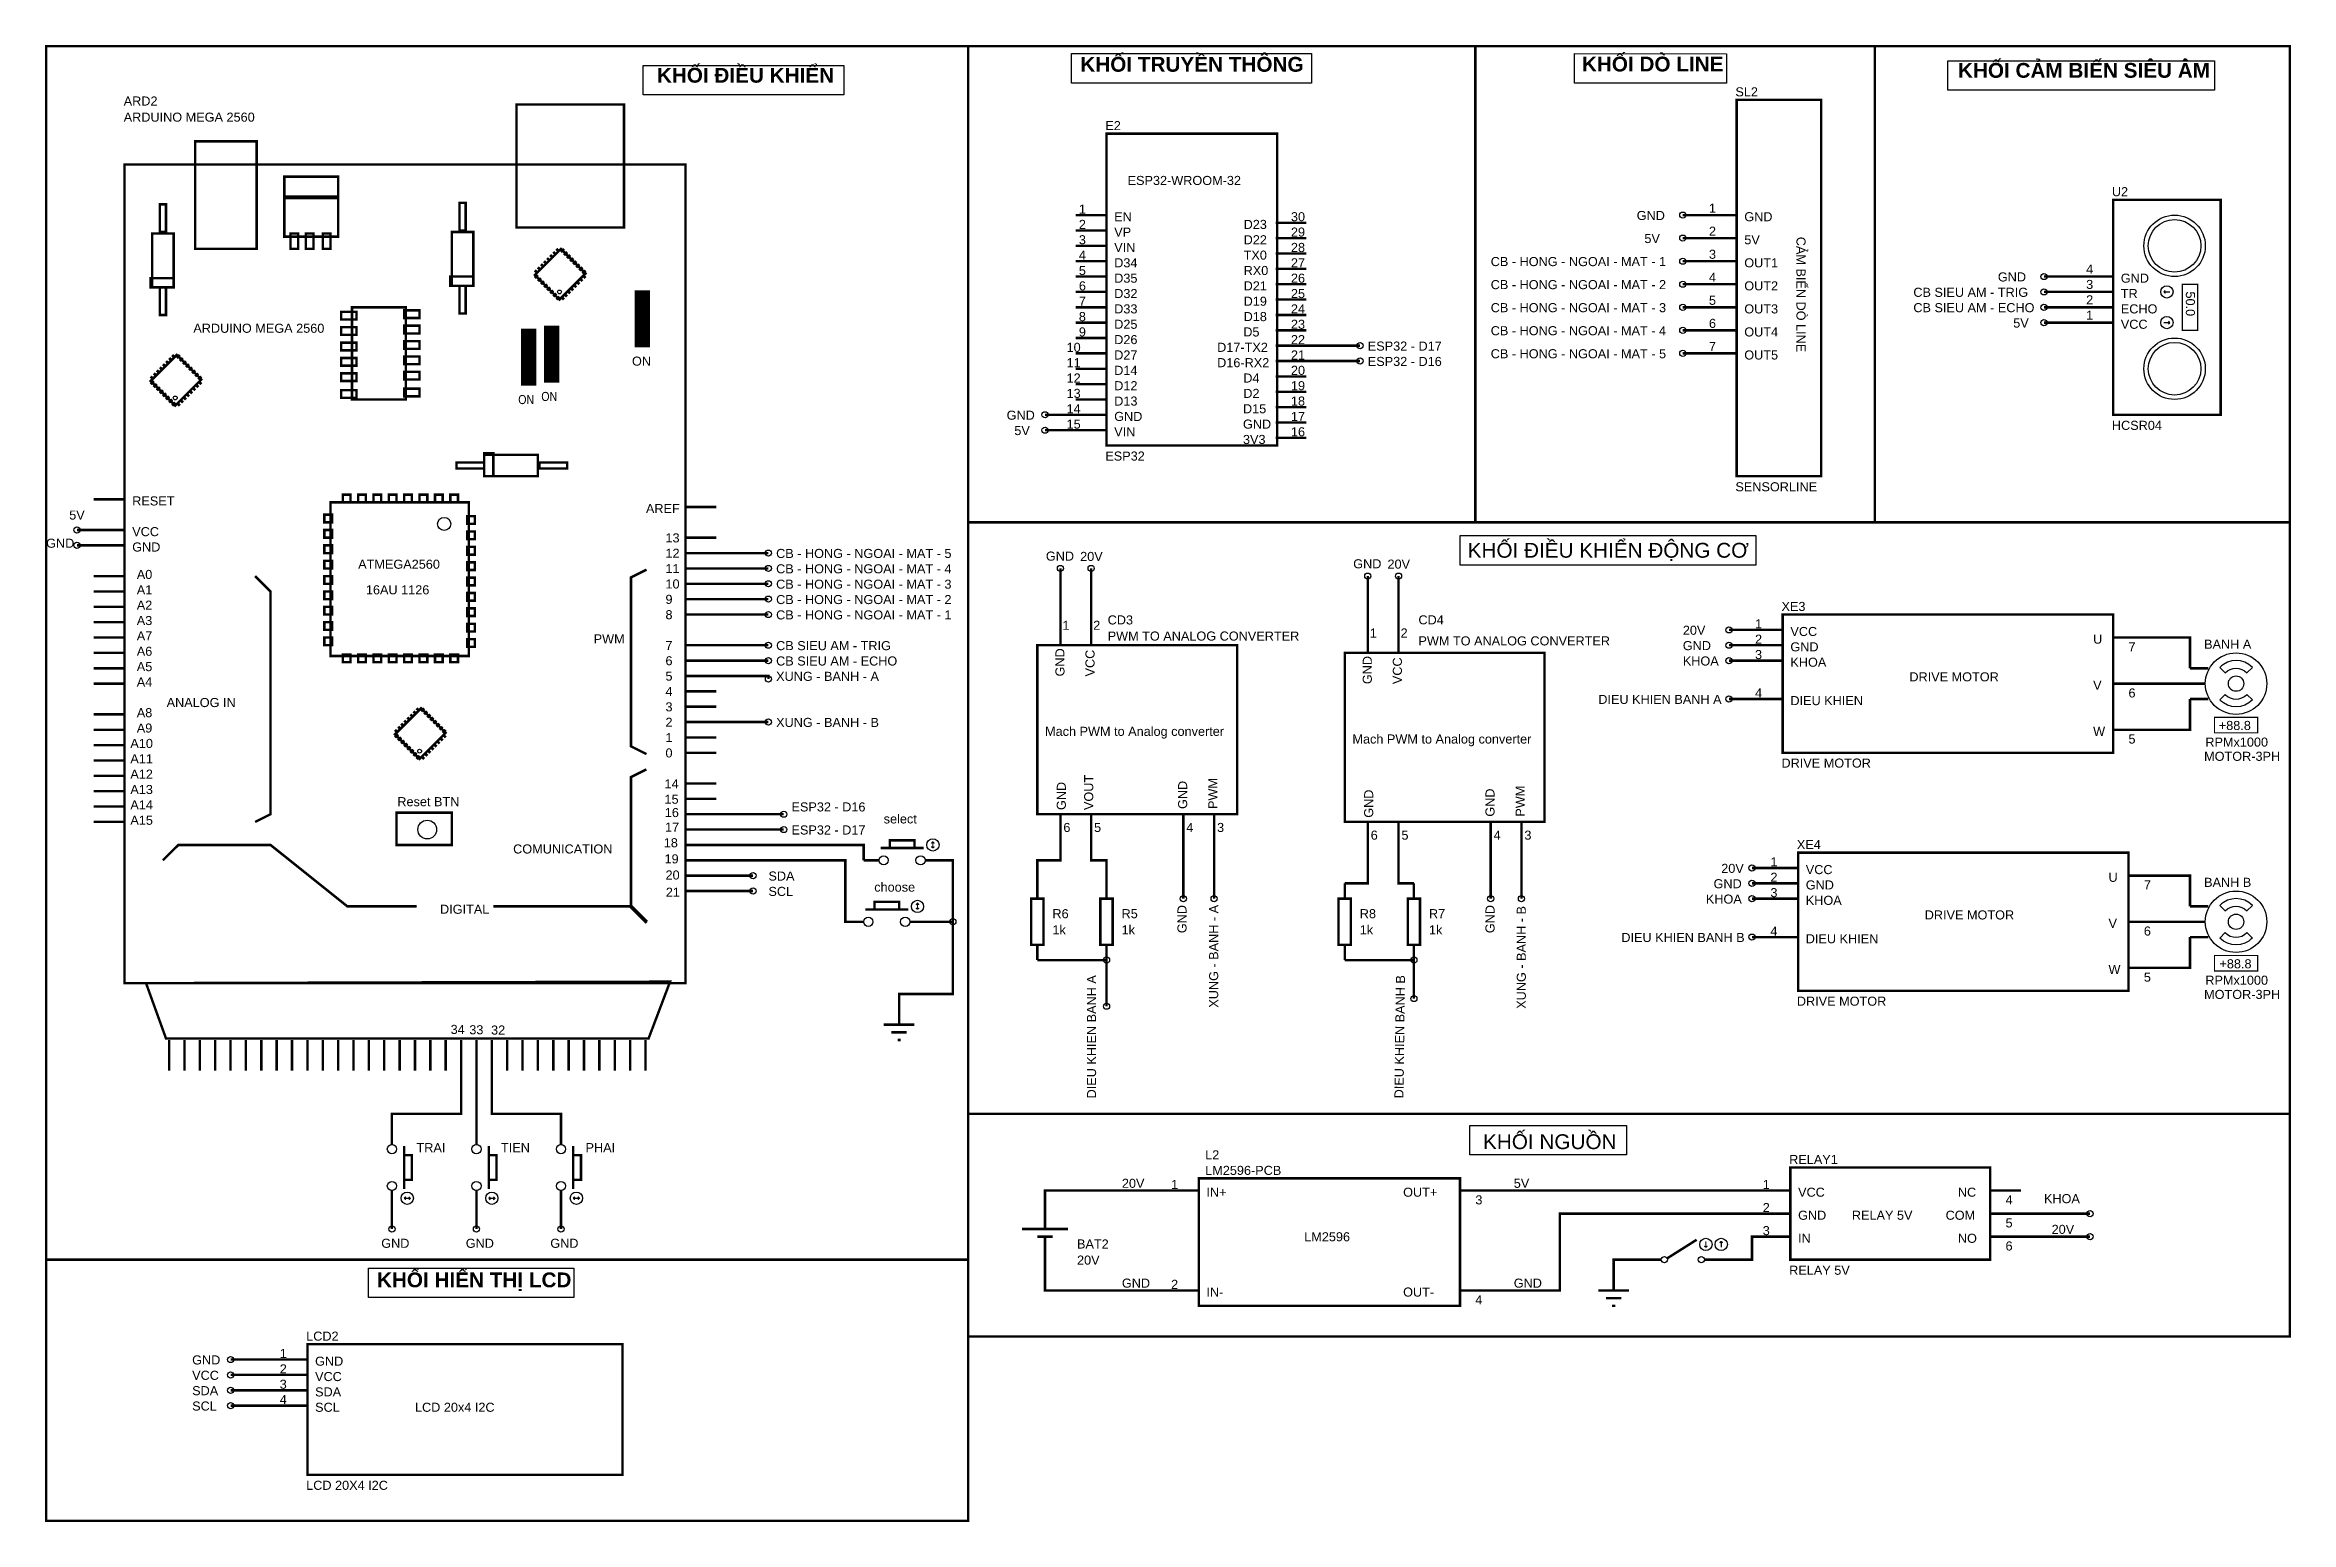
# Model space of a CAD drawing. Header units: millimetres. Extents: x 15 to 906, y 1 to 453.
# Drawn here: x 14.8 to 386.1, y 9.6 to 253.8 of the extents above; entities that cross this region are included whole.
import ezdxf

# ---------------------------------------------------------------- set-up
doc = ezdxf.new("R2010")
doc.units = ezdxf.units.MM
doc.header["$MEASUREMENT"] = 0
doc.styles.get("Standard").update_dxf_attribs({"font": 'arial.ttf'})

msp = doc.modelspace()

# ---------------------------------------------------------------- texts
for s, height, p in [('ARD2', 1.5, (27.84243, 243.77581)), ('SL2', 1.5, (294.22535, 245.2955)), ('ARDUINO MEGA 2560', 1.5, (27.84243, 241.10881)), ('E2', 1.5, (190.08532, 239.7075)), ('ESP32-WROOM-32', 1.5, (193.77117, 230.64206)), ('U2', 1.5, (356.45537, 228.7855)), ('1', 1.5, (185.71655, 225.9153)), ('1', 1.5, (289.85657, 226.06143)), ('2', 1.5, (185.71655, 223.3753)), ('VP', 1.5, (191.55855, 222.1053)), ('EN', 1.5, (191.55855, 224.6453)), ('D23', 1.5, (212.94763, 223.3753)), ('30', 1.5, (220.76855, 224.6453)), ('29', 1.5, (220.76855, 222.1053)), ('GND', 1.5, (277.91855, 224.8485)), ('2', 1.5, (289.85657, 222.25143)), ('GND', 1.5, (295.69855, 224.6453)), ('4', 1.5, (185.71655, 218.2953)), ('3', 1.5, (185.71655, 220.8353)), ('VIN', 1.5, (191.55855, 219.5653)), ('TX0', 1.5, (212.94763, 218.2953)), ('D22', 1.5, (212.94763, 220.8353)), ('28', 1.5, (220.76855, 219.5653)), ('5V', 1.5, (279.18857, 221.0385)), ('3', 1.5, (289.85657, 218.44143)), ('5V', 1.5, (295.69855, 220.8353)), ('5', 1.5, (185.71655, 215.7553)), ('D34', 1.5, (191.55855, 217.0253)), ('D35', 1.5, (191.55855, 214.4853)), ('RX0', 1.5, (212.94763, 215.7553)), ('27', 1.5, (220.76855, 217.0253)), ('26', 1.5, (220.76855, 214.4853)), ('CB - HONG - NGOAI - MAT - 1', 1.5, (253.78857, 217.2285)), ('4', 1.5, (289.85657, 214.63143)), ('OUT1', 1.5, (295.69855, 217.0253)), ('GND', 1.5, (337.60855, 214.6885)), ('4', 1.5, (352.20248, 215.9867)), ('GND', 1.5, (357.92852, 214.4853)), ('6', 1.5, (185.71655, 213.2153)), ('7', 1.5, (185.71655, 210.6753)), ('D32', 1.5, (191.55855, 211.9453)), ('D21', 1.5, (212.94763, 213.2153)), ('D19', 1.5, (212.94763, 210.6753)), ('25', 1.5, (220.76855, 211.9453)), ('CB - HONG - NGOAI - MAT - 2', 1.5, (253.78857, 213.4185)), ('5', 1.5, (289.85657, 210.82143)), ('OUT2', 1.5, (295.69855, 213.2153)), ('CB SIEU AM - TRIG', 1.5, (323.63857, 212.1485)), ('3', 1.5, (352.20248, 213.4467)), ('2', 1.5, (352.20248, 210.9067)), ('TR', 1.5, (357.92852, 211.9453)), ('8', 1.5, (185.71655, 208.1353)), ('D33', 1.5, (191.55855, 209.4053)), ('D25', 1.5, (191.55855, 206.8653)), ('D18', 1.5, (212.94763, 208.1353)), ('24', 1.5, (220.76855, 209.4053)), ('23', 1.5, (220.76855, 206.8653)), ('CB - HONG - NGOAI - MAT - 3', 1.5, (253.78857, 209.6085)), ('6', 1.5, (289.85657, 207.01143)), ('OUT3', 1.5, (295.69855, 209.4053)), ('CB SIEU AM - ECHO', 1.5, (323.63857, 209.6085)), ('5V', 1.5, (340.14855, 207.0685)), ('1', 1.5, (352.20248, 208.3667)), ('VCC', 1.5, (357.92852, 206.8653)), ('ECHO', 1.5, (357.92852, 209.4053)), ('ARDUINO MEGA 2560', 1.5, (39.35147, 206.20516)), ('10', 1.5, (183.68457, 203.0553)), ('9', 1.5, (185.71655, 205.5953)), ('D26', 1.5, (191.55855, 204.3253)), ('D17-TX2', 1.5, (208.57107, 203.0553)), ('D5', 1.5, (212.89455, 205.5953)), ('22', 1.5, (220.76855, 204.3253)), ('ESP32 - D17', 1.5, (233.46855, 203.2585)), ('CB - HONG - NGOAI - MAT - 4', 1.5, (253.78857, 205.7985)), ('7', 1.5, (289.85657, 203.20143)), ('OUT4', 1.5, (295.69855, 205.5953)), ('ON', 1.5, (111.85335, 200.7693)), ('11', 1.5, (183.68457, 200.5153)), ('D27', 1.5, (191.55855, 201.7853)), ('D14', 1.5, (191.55855, 199.2453)), ('D16-RX2', 1.5, (208.57107, 200.5153)), ('21', 1.5, (220.76855, 201.7853)), ('20', 1.5, (220.76855, 199.2453)), ('ESP32 - D16', 1.5, (233.46855, 200.7185)), ('CB - HONG - NGOAI - MAT - 5', 1.5, (253.78857, 201.9885)), ('OUT5', 1.5, (295.69855, 201.7853)), ('12', 1.5, (183.68457, 197.9753)), ('13', 1.5, (183.68457, 195.4353)), ('D12', 1.5, (191.55855, 196.7053)), ('D4', 1.5, (212.89455, 197.9753)), ('D2', 1.5, (212.89455, 195.4353)), ('19', 1.5, (220.76855, 196.7053)), ('GND', 1.5, (173.77852, 191.8285)), ('14', 1.5, (183.68457, 192.8953)), ('GND', 1.5, (191.55855, 191.6253)), ('D13', 1.5, (191.55855, 194.1653)), ('D15', 1.5, (212.83923, 192.8953)), ('18', 1.5, (220.76855, 194.1653)), ('17', 1.5, (220.76855, 191.6253)), ('5V', 1.5, (175.04855, 189.2885)), ('15', 1.5, (183.68457, 190.3553)), ('VIN', 1.5, (191.55855, 189.0853)), ('3V3', 1.5, (212.83923, 187.8153)), ('GND', 1.5, (212.83923, 190.3553)), ('16', 1.5, (220.76855, 189.0853)), ('HCSR04', 1.5, (356.45537, 190.1521)), ('ESP32', 1.5, (190.08532, 185.0721)), ('RESET', 1.5, (29.25257, 177.6553)), ('SENSORLINE', 1.5, (294.22535, 179.9921)), ('5V', 1.5, (18.83857, 175.3185)), ('AREF', 1.5, (114.16019, 176.3853)), ('GND', 1.5, (15.02852, 170.6639)), ('VCC', 1.5, (29.25257, 172.5753)), ('GND', 1.5, (29.25257, 170.0353)), ('13', 1.5, (117.39047, 171.54488)), ('KHỐI ĐIỀU KHIỂN ĐỘNG CƠ', 2.4505, (249.97852, 169.0193)), ('ATMEGA2560', 1.5, (66.6007, 167.19064)), ('12', 1.5, (117.39047, 169.00488)), ('11', 1.5, (117.39047, 166.46488)), ('CB - HONG - NGOAI - MAT - 5', 1.5, (135.67852, 168.9685)), ('CB - HONG - NGOAI - MAT - 4', 1.5, (135.67852, 166.4285)), ('GND', 1.5, (180.26504, 168.52816)), ('20V', 1.5, (185.92608, 168.47696)), ('GND', 1.5, (231.06504, 167.25816)), ('20V', 1.5, (236.72608, 167.20696)), ('A0', 1.5, (30.00671, 165.49896)), ('A1', 1.5, (30.00671, 162.95896)), ('16AU 1126', 1.5, (67.87771, 162.95583)), ('10', 1.5, (117.39047, 163.92488)), ('CB - HONG - NGOAI - MAT - 3', 1.5, (135.67852, 163.8885)), ('A2', 1.5, (30.00671, 160.41896)), ('8', 1.5, (117.39047, 158.84488)), ('9', 1.5, (117.39047, 161.38488)), ('CB - HONG - NGOAI - MAT - 2', 1.5, (135.67852, 161.3485)), ('CB - HONG - NGOAI - MAT - 1', 1.5, (135.67852, 158.8085)), ('XE3', 1.5, (301.84532, 160.2055)), ('A3', 1.5, (30.00671, 157.87896)), ('A7', 1.5, (30.00671, 155.33896)), ('PWM', 1.5, (105.52319, 154.84289)), ('1', 1.5, (183.00824, 157.09127)), ('2', 1.5, (188.08827, 157.09127)), ('CD3', 1.5, (190.47739, 157.97819)), ('PWM TO ANALOG CONVERTER', 1.5, (190.47739, 155.31119)), ('1', 1.5, (233.80824, 155.82127)), ('2', 1.5, (238.88827, 155.82127)), ('CD4', 1.5, (241.84201, 157.99054)), ('PWM TO ANALOG CONVERTER', 1.5, (241.84201, 154.51106)), ('20V', 1.5, (285.53857, 156.2685)), ('2', 1.5, (297.47655, 154.7953)), ('1', 1.5, (297.47655, 157.3353)), ('VCC', 1.5, (303.31855, 156.0653)), ('U', 1.5, (353.35657, 154.7953)), ('A6', 1.5, (30.00671, 152.79896)), ('6', 1.5, (117.39047, 151.22488)), ('7', 1.5, (117.39047, 153.76488)), ('CB SIEU AM - TRIG', 1.5, (135.67852, 153.7285)), ('CB SIEU AM - ECHO', 1.5, (135.67852, 151.1885)), ('GND', 1.5, (285.53857, 153.7285)), ('KHOA', 1.5, (285.53857, 151.1885)), ('3', 1.5, (297.47655, 152.2553)), ('GND', 1.5, (303.31855, 153.5253)), ('KHOA', 1.5, (303.31855, 150.9853)), ('7', 1.5, (359.19855, 153.5253)), ('BANH A', 1.5, (371.69532, 153.96045)), ('A5', 1.5, (30.00671, 150.25896)), ('A4', 1.5, (30.00671, 147.71896)), ('5', 1.5, (117.39047, 148.68488)), ('XUNG - BANH - A', 1.5, (135.67852, 148.6485)), ('DRIVE MOTOR', 1.5, (322.98154, 148.56865)), ('V', 1.5, (353.35657, 147.1753)), ('ANALOG IN', 1.5, (34.94098, 144.31998)), ('4', 1.5, (117.39047, 146.14488)), ('3', 1.5, (117.39047, 143.60488)), ('DIEU KHIEN BANH A', 1.5, (271.56855, 144.8385)), ('4', 1.5, (297.47655, 145.9053)), ('DIEU KHIEN', 1.5, (303.31855, 144.6353)), ('6', 1.5, (359.19855, 145.9053)), ('A8', 1.5, (30.00671, 142.63896)), ('A9', 1.5, (30.00671, 140.09896)), ('2', 1.5, (117.39047, 141.06488)), ('XUNG - BANH - B', 1.5, (135.67852, 141.0285)), ('Mach PWM to Analog converter', 1.5, (180.12852, 139.5553)), ('+88.8', 1.5, (374.12803, 140.52695)), ('A10', 1.5, (28.94552, 137.55896)), ('0', 1.5, (117.39047, 135.98488)), ('1', 1.5, (117.39047, 138.52488)), ('Mach PWM to Analog converter', 1.5, (230.92852, 138.2853)), ('W', 1.5, (353.35657, 139.5553)), ('5', 1.5, (359.19855, 138.2853)), ('RPMx1000', 1.5, (371.89855, 137.7773)), ('A11', 1.5, (28.94552, 135.01896)), ('A12', 1.5, (28.94552, 132.47896)), ('DRIVE MOTOR', 1.5, (301.84532, 134.30919)), ('MOTOR-3PH', 1.5, (371.69532, 135.4278)), ('A13', 1.5, (28.94552, 129.93896)), ('14', 1.5, (117.23309, 130.87215)), ('A14', 1.5, (28.94552, 127.39896)), ('A15', 1.5, (28.94552, 124.85896)), ('Reset BTN', 1.5, (73.07436, 127.92248)), ('15', 1.5, (117.23309, 128.33215)), ('16', 1.5, (117.27783, 126.13419)), ('ESP32 - D16', 1.5, (138.21855, 127.0585)), ('select', 1.5, (153.45855, 125.0773)), ('18', 1.5, (117.10927, 121.13841)), ('17', 1.5, (117.31997, 123.72052)), ('ESP32 - D17', 1.5, (138.21855, 123.2485)), ('6', 1.5, (183.15507, 123.66242)), ('5', 1.5, (188.2351, 123.66242)), ('4', 1.5, (203.47513, 123.66242)), ('3', 1.5, (208.55507, 123.66242)), ('6', 1.5, (233.95507, 122.39242)), ('5', 1.5, (239.0351, 122.39242)), ('4', 1.5, (254.27513, 122.39242)), ('3', 1.5, (259.35507, 122.39242)), ('COMUNICATION', 1.5, (92.21364, 120.10715)), ('19', 1.5, (117.23569, 118.47208)), ('1', 1.5, (300.01655, 117.9653)), ('XE4', 1.5, (304.38532, 120.8355)), ('20', 1.5, (117.40425, 115.80575)), ('SDA', 1.5, (134.40855, 115.6285)), ('choose', 1.5, (151.89494, 113.79938)), ('GND', 1.5, (290.61855, 114.3585)), ('20V', 1.5, (291.88857, 116.8985)), ('2', 1.5, (300.01655, 115.4253)), ('VCC', 1.5, (305.85855, 116.6953)), ('GND', 1.5, (305.85855, 114.1553)), ('U', 1.5, (355.89652, 115.4253)), ('7', 1.5, (361.73857, 114.1553)), ('BANH B', 1.5, (371.69532, 114.59045)), ('DIGITAL', 1.5, (80.12627, 110.1421)), ('21', 1.5, (117.44566, 112.96197)), ('SCL', 1.5, (134.40855, 113.0885)), ('KHOA', 1.5, (289.34855, 111.8185)), ('3', 1.5, (300.01655, 112.8853)), ('KHOA', 1.5, (305.85855, 111.6153)), ('1k', 1.5, (181.34775, 106.7385)), ('R6', 1.5, (181.34775, 109.4055)), ('1k', 1.5, (192.77775, 106.7385)), ('R5', 1.5, (192.77775, 109.4055)), ('1k', 1.5, (232.14775, 106.7385)), ('R8', 1.5, (232.14775, 109.4055)), ('1k', 1.5, (243.57775, 106.7385)), ('R7', 1.5, (243.57775, 109.4055)), ('4', 1.5, (300.01655, 106.5353)), ('DRIVE MOTOR', 1.5, (325.52156, 109.19865)), ('V', 1.5, (355.89652, 107.8053)), ('6', 1.5, (361.73857, 106.5353)), ('DIEU KHIEN BANH B', 1.5, (275.37852, 105.4685)), ('DIEU KHIEN', 1.5, (305.85855, 105.2653)), ('W', 1.5, (355.89652, 100.1853)), ('5', 1.5, (361.73857, 98.9153)), ('+88.8', 1.5, (374.23763, 101.12203)), ('MOTOR-3PH', 1.5, (371.69532, 96.0578)), ('RPMx1000', 1.5, (371.89855, 98.4073)), ('DRIVE MOTOR', 1.5, (304.38535, 94.93919)), ('34', 1.5, (81.87987, 90.26999)), ('33', 1.5, (84.96566, 90.21304)), ('32', 1.5, (88.56161, 90.16642)), ('KHỐI NGUỒN', 2.4505, (252.51855, 71.2293)), ('TRAI', 1.5, (76.24252, 70.7213)), ('TIEN', 1.5, (90.21255, 70.7213)), ('PHAI', 1.5, (104.18252, 70.7213)), ('L2', 1.5, (206.59532, 69.5275)), ('LM2596-PCB', 1.5, (206.59532, 66.9621)), ('RELAY1', 1.5, (303.11535, 68.7655)), ('20V', 1.5, (192.82852, 64.8285)), ('1', 1.5, (200.95657, 64.6253)), ('IN+', 1.5, (206.79855, 63.3553)), ('OUT+', 1.5, (239.31052, 63.3553)), ('3', 1.5, (251.24855, 62.0853)), ('5V', 1.5, (257.59855, 64.8285)), ('1', 1.5, (298.74652, 64.6253)), ('VCC', 1.5, (304.58857, 63.3553)), ('NC', 1.5, (331.00455, 63.3553)), ('4', 1.5, (338.87852, 62.0853)), ('KHOA', 1.5, (345.22852, 62.2885)), ('2', 1.5, (298.74652, 60.8153)), ('GND', 1.5, (304.58857, 59.5453)), ('RELAY 5V', 1.5, (313.47852, 59.5453)), ('COM', 1.5, (328.97255, 59.5453)), ('5', 1.5, (338.87852, 58.2753)), ('GND', 1.5, (70.41246, 54.90783)), ('GND', 1.5, (84.38248, 54.90783)), ('GND', 1.5, (98.35248, 54.90783)), ('BAT2', 1.5, (185.41172, 54.7955)), ('LM2596', 1.5, (222.96066, 55.98312)), ('3', 1.5, (298.74652, 57.0053)), ('IN', 1.5, (304.58857, 55.7353)), ('NO', 1.5, (331.00455, 55.7353)), ('6', 1.5, (338.87852, 54.4653)), ('20V', 1.5, (346.49855, 57.2085)), ('20V', 1.5, (185.41172, 52.1285)), ('GND', 1.5, (192.82852, 48.3185)), ('2', 1.5, (200.95657, 48.1153)), ('IN-', 1.5, (206.79855, 46.8453)), ('OUT-', 1.5, (239.31052, 46.8453)), ('GND', 1.5, (257.59855, 48.3185)), ('RELAY 5V', 1.5, (303.11535, 50.4521)), ('4', 1.5, (251.24855, 45.5753)), ('LCD2', 1.5, (58.00537, 39.5555)), ('GND', 1.5, (39.15855, 35.6185)), ('1', 1.5, (53.63655, 36.6853)), ('VCC', 1.5, (39.15855, 33.0785)), ('2', 1.5, (53.63655, 34.1453)), ('VCC', 1.5, (59.47852, 32.8753)), ('GND', 1.5, (59.47852, 35.4153)), ('SDA', 1.5, (39.15855, 30.5385)), ('4', 1.5, (53.63655, 29.0653)), ('3', 1.5, (53.63655, 31.6053)), ('SDA', 1.5, (59.47852, 30.3353)), ('SCL', 1.5, (39.15855, 27.9985)), ('SCL', 1.5, (59.47852, 27.7953)), ('LCD 20x4 I2C', 1.5, (75.98857, 27.7953)), ('LCD 20X4 I2C', 1.5, (58.00537, 14.8921))]:
    msp.add_text(s, height=height).set_placement(p)
for s, rotation, p in [('CẢM BIẾN DÒ LINE', 270, (304.32304, 222.07703)), ('50.0', 270, (368.67709, 213.03186)), ('GND', 90, (183.33816, 149.38038)), ('VCC', 90, (188.30796, 149.38038)), ('GND', 90, (234.13816, 148.11038)), ('VCC', 90, (239.10796, 148.11038)), ('GND', 90, (183.56508, 127.28955)), ('VOUT', 90, (188.0919, 127.28955)), ('GND', 90, (203.61725, 127.46435)), ('PWM', 90, (208.60268, 127.46435)), ('GND', 90, (234.36508, 126.01955)), ('GND', 90, (254.41725, 126.19435)), ('PWM', 90, (259.40268, 126.19435)), ('GND', 90, (203.51253, 106.93227)), ('XUNG - BANH - A', 90, (208.74531, 94.61164)), ('GND', 90, (254.42089, 106.93227)), ('XUNG - BANH - B', 90, (259.5905, 94.42977)), ('DIEU KHIEN BANH A', 90, (188.56135, 79.6113)), ('DIEU KHIEN BANH B', 89.2633601, (239.36135, 79.6113))]:
    msp.add_text(s, height=1.5, rotation=rotation).set_placement(p)
at = {"width": 0.833333}
for p in [(93.05735, 194.4193), (96.86732, 194.9273)]:
    msp.add_text('ON', height=1.5, dxfattribs=at).set_placement(p)
at = {"char_height": 2.4505, "attachment_point": 1}
for s, width, insert in [('{\\fArial|b1|i0|c0|p34;KHỐI TRUYỀN THÔNG}', 45.6214057, (185.95965, 251.8164)), ('{\\fArial|b1|i0|c0|p34;KHỐI DÒ LINE}', 45.6214057, (268.86363, 251.8639)), ('{\\fArial|b1|i0|c0|p34;KHỐI ĐIỀU KHIỂN}', 34.2287624, (115.97465, 250.00973)), ('{\\fArial|b1|i0|c0|p34;KHỐI CẢM BIẾN SIÊU ÂM}', 45.6214057, (331.02093, 250.81954)), ('{\\fArial|b1|i0|c0|p34;KHỐI HIỂN THỊ LCD}', 34.2287624, (69.70656, 50.83297))]:
    msp.add_mtext_dynamic_manual_height_columns(s, width=width, gutter_width=1, heights=[8.9344], dxfattribs=dict(at, insert=insert))

# ---------------------------------------------------------------- linework, layer by layer
for points, const_width in [([(15.02852, 52.9413), (167.42852, 52.9413), (167.42852, 253.6013), (15.02852, 253.6013), (15.02852, 52.9413)], 0.4064), ([(167.42852, 174.8613), (251.24855, 174.8613), (251.24855, 253.6013), (167.42852, 253.6013), (167.42852, 174.8613)], 0.4064), ([(251.24855, 174.8613), (317.28857, 174.8613), (317.28857, 253.6013), (251.24855, 253.6013), (251.24855, 174.8613)], 0.4064), ([(317.28857, 174.8613), (385.86855, 174.8613), (385.86855, 253.6013), (317.28857, 253.6013), (317.28857, 174.8613)], 0.4064), ([(92.75257, 223.6293), (110.53252, 223.6293), (110.53252, 243.9493), (92.75257, 243.9493), (92.75257, 223.6293)], 0.4064), ([(294.42852, 182.4813), (308.39855, 182.4813), (308.39855, 244.7113), (294.42852, 244.7113), (294.42852, 182.4813)], 0.4064), ([(39.66655, 220.0733), (49.82655, 220.0733), (49.82655, 237.8533), (39.66655, 237.8533), (39.66655, 220.0733)], 0.4064), ([(190.28857, 187.5613), (218.48252, 187.5613), (218.48252, 239.1233), (190.28857, 239.1233), (190.28857, 187.5613)], 0.4064), ([(27.98252, 98.6613), (120.69252, 98.6613), (120.69252, 234.0433), (27.98252, 234.0433), (27.98252, 98.6613)], 0.4064), ([(54.39855, 228.7093), (63.28857, 228.7093), (63.28857, 232.0113), (54.39855, 232.0113), (54.39855, 228.7093)], 0.4064), ([(33.82457, 222.8673), (34.84055, 222.8673), (34.84055, 227.4393), (33.82457, 227.4393), (33.82457, 222.8673)], 0.4064), ([(54.39855, 222.1053), (63.28857, 222.1053), (63.28857, 228.4553), (54.39855, 228.4553), (54.39855, 222.1053)], 0.4064), ([(83.35455, 223.1213), (84.37057, 223.1213), (84.37057, 227.6933), (83.35455, 227.6933), (83.35455, 223.1213)], 0.4064), ([(356.65855, 192.6413), (374.43857, 192.6413), (374.43857, 228.2013), (356.65855, 228.2013), (356.65855, 192.6413)], 0.4064), ([(32.55455, 213.7233), (36.11052, 213.7233), (36.11052, 222.6133), (32.55455, 222.6133), (32.55455, 213.7233)], 0.4064), ([(55.41452, 220.0733), (56.68457, 220.0733), (56.68457, 222.6133), (55.41452, 222.6133), (55.41452, 220.0733)], 0.4064), ([(57.95455, 220.0733), (59.22457, 220.0733), (59.22457, 222.6133), (57.95455, 222.6133), (57.95455, 220.0733)], 0.4064), ([(60.74855, 220.0733), (62.01855, 220.0733), (62.01855, 222.6133), (60.74855, 222.6133), (60.74855, 220.0733)], 0.4064), ([(82.08457, 213.9773), (85.64055, 213.9773), (85.64055, 222.8673), (82.08457, 222.8673), (82.08457, 213.9773)], 0.4064), ([(185.20855, 225.6613), (190.28857, 225.6613)], 0.4064), ([(185.20855, 223.1213), (190.28857, 223.1213)], 0.4064), ([(223.30855, 224.3913), (218.22852, 224.3913)], 0.4064), ([(289.34855, 225.6613), (285.53857, 225.6613)], 0.4064), ([(289.34855, 225.6613), (294.42852, 225.6613)], 0.4064), ([(100.11855, 220.0733), (104.18252, 216.0093), (99.86452, 211.6913), (95.80055, 215.7553), (100.11855, 220.0733)], 0.4064), ([(98.34055, 219.0573), (98.84855, 218.5493)], 0.4572), ([(98.84855, 219.5653), (99.35657, 219.0573)], 0.4572), ([(99.35657, 220.0733), (99.86452, 219.5653)], 0.4572), ([(100.11855, 219.5653), (100.62655, 220.0733)], 0.4572), ([(100.62655, 219.0573), (101.13457, 219.5653)], 0.4572), ([(101.13457, 218.5493), (101.64252, 219.0573)], 0.4572), ([(185.20855, 220.5813), (190.28857, 220.5813)], 0.4064), ([(223.30855, 221.8513), (218.22852, 221.8513)], 0.4064), ([(223.30855, 219.3113), (218.22852, 219.3113)], 0.4064), ([(289.34855, 221.8513), (285.53857, 221.8513)], 0.4064), ([(289.34855, 221.8513), (294.42852, 221.8513)], 0.4064), ([(32.30055, 213.7233), (36.11052, 213.7233), (36.11052, 215.2473), (32.30055, 215.2473), (32.30055, 213.7233)], 0.4064), ([(81.83055, 213.9773), (85.64055, 213.9773), (85.64055, 215.5013), (81.83055, 215.5013), (81.83055, 213.9773)], 0.4064), ([(95.80055, 216.5173), (96.30855, 216.0093)], 0.4572), ([(95.80055, 215.2473), (96.30855, 215.7553)], 0.4572), ([(96.30855, 217.0253), (96.81655, 216.5173)], 0.4572), ([(96.30855, 214.7393), (96.81655, 215.2473)], 0.4572), ([(96.81655, 217.5333), (97.32457, 217.0253)], 0.4572), ([(97.32457, 218.0413), (97.83252, 217.5333)], 0.4572), ([(97.83252, 218.5493), (98.34055, 218.0413)], 0.4572), ([(101.64252, 218.0413), (102.15055, 218.5493)], 0.4572), ([(102.15055, 217.5333), (102.65855, 218.0413)], 0.4572), ([(102.65855, 217.0253), (103.16655, 217.5333)], 0.4572), ([(103.16655, 216.5173), (103.67457, 217.0253)], 0.4572), ([(103.16655, 215.2473), (103.67457, 214.7393)], 0.4572), ([(103.67457, 216.0093), (104.18252, 216.5173)], 0.4572), ([(103.67457, 215.7553), (104.18252, 215.2473)], 0.4572), ([(185.20855, 218.0413), (190.28857, 218.0413)], 0.4064), ([(185.20855, 215.5013), (190.28857, 215.5013)], 0.4064), ([(223.30855, 216.7713), (218.22852, 216.7713)], 0.4064), ([(289.34855, 218.0413), (285.53857, 218.0413)], 0.4064), ([(289.34855, 218.0413), (294.42852, 218.0413)], 0.4064), ([(351.57852, 215.5013), (345.22852, 215.5013)], 0.4064), ([(351.57852, 215.5013), (356.65855, 215.5013)], 0.4064), ([(33.82457, 209.1513), (34.84055, 209.1513), (34.84055, 213.7233), (33.82457, 213.7233), (33.82457, 209.1513)], 0.4064), ([(83.35455, 209.4053), (84.37057, 209.4053), (84.37057, 213.9773), (83.35455, 213.9773), (83.35455, 209.4053)], 0.4064), ([(96.81655, 214.2313), (97.32457, 214.7393)], 0.4572), ([(97.32457, 213.7233), (97.83252, 214.2313)], 0.4572), ([(97.83252, 213.2153), (98.34055, 213.7233)], 0.4572), ([(98.34055, 212.7073), (98.84855, 213.2153)], 0.4572), ([(98.84855, 212.1993), (99.35657, 212.7073)], 0.4572), ([(99.35657, 211.6913), (99.86452, 212.1993)], 0.4572), ([(100.11855, 212.1993), (100.62655, 211.6913)], 0.4572), ([(100.62655, 212.7073), (101.13457, 212.1993)], 0.4572), ([(101.13457, 213.2153), (101.64252, 212.7073)], 0.4572), ([(101.64252, 213.7233), (102.15055, 213.2153)], 0.4572), ([(102.15055, 214.2313), (102.65855, 213.7233)], 0.4572), ([(102.65855, 214.7393), (103.16655, 214.2313)], 0.4572), ([(113.58055, 213.2153), (113.58055, 203.8173)], 2.54), ([(185.20855, 212.9613), (190.28857, 212.9613)], 0.4064), ([(223.30855, 214.2313), (218.22852, 214.2313)], 0.4064), ([(223.30855, 211.6913), (218.22852, 211.6913)], 0.4064), ([(289.34855, 214.2313), (285.53857, 214.2313)], 0.4064), ([(289.34855, 214.2313), (294.42852, 214.2313)], 0.4064), ([(351.57852, 212.9613), (345.22852, 212.9613)], 0.4064), ([(351.57852, 212.9613), (356.65855, 212.9613)], 0.4064), ([(365.04055, 212.9613), (365.29455, 213.2153)], 0.2032), ([(365.04055, 212.9613), (365.29455, 212.7073)], 0.2032), ([(365.04055, 212.9613), (366.05657, 212.9613)], 0.2032), ([(368.08857, 206.6113), (370.62852, 206.6113), (370.62852, 214.2313), (368.08857, 214.2313), (368.08857, 206.6113)], 0.2032), ([(63.79652, 208.3893), (66.33655, 208.3893), (66.33655, 209.6593), (63.79652, 209.6593), (63.79652, 208.3893)], 0.4064), ([(65.57457, 195.1813), (74.46452, 195.1813), (74.46452, 210.4213), (65.57457, 210.4213), (65.57457, 195.1813)], 0.4064), ([(74.21052, 208.6433), (76.75055, 208.6433), (76.75055, 209.9133), (74.21052, 209.9133), (74.21052, 208.6433)], 0.4064), ([(94.78457, 206.8653), (94.78457, 197.4673)], 2.54), ([(98.59455, 207.3733), (98.59455, 197.9753)], 2.54), ([(112.56452, 206.3573), (114.59652, 206.3573), (114.59652, 210.9293), (112.56452, 210.9293), (112.56452, 206.3573)], 0.4064), ([(185.20855, 210.4213), (190.28857, 210.4213)], 0.4064), ([(185.20855, 207.8813), (190.28857, 207.8813)], 0.4064), ([(223.30855, 209.1513), (218.22852, 209.1513)], 0.4064), ([(289.34855, 210.4213), (285.53857, 210.4213)], 0.4064), ([(289.34855, 210.4213), (294.42852, 210.4213)], 0.4064), ([(351.57852, 210.4213), (345.22852, 210.4213)], 0.4064), ([(351.57852, 207.8813), (345.22852, 207.8813)], 0.4064), ([(351.57852, 210.4213), (356.65855, 210.4213)], 0.4064), ([(351.57852, 207.8813), (356.65855, 207.8813)], 0.4064), ([(366.05657, 207.8813), (365.04055, 207.8813)], 0.2032), ([(366.05657, 207.8813), (365.80257, 208.1353)], 0.2032), ([(366.05657, 207.8813), (365.80257, 207.6273)], 0.2032), ([(63.79652, 205.8493), (66.33655, 205.8493), (66.33655, 207.1193), (63.79652, 207.1193), (63.79652, 205.8493)], 0.4064), ([(63.79652, 203.3093), (66.33655, 203.3093), (66.33655, 204.5793), (63.79652, 204.5793), (63.79652, 203.3093)], 0.4064), ([(74.21052, 206.1033), (76.75055, 206.1033), (76.75055, 207.3733), (74.21052, 207.3733), (74.21052, 206.1033)], 0.4064), ([(74.21052, 203.5633), (76.75055, 203.5633), (76.75055, 204.8333), (74.21052, 204.8333), (74.21052, 203.5633)], 0.4064), ([(93.76855, 200.0073), (95.80055, 200.0073), (95.80055, 204.5793), (93.76855, 204.5793), (93.76855, 200.0073)], 0.4064), ([(97.57852, 200.5153), (99.61052, 200.5153), (99.61052, 205.0873), (97.57852, 205.0873), (97.57852, 200.5153)], 0.4064), ([(185.20855, 205.3413), (190.28857, 205.3413)], 0.4064), ([(223.30855, 206.6113), (218.22852, 206.6113)], 0.4064), ([(223.30855, 204.0713), (218.22852, 204.0713)], 0.4064), ([(223.30855, 204.0713), (232.19855, 204.0713)], 0.4064), ([(289.34855, 206.6113), (285.53857, 206.6113)], 0.4064), ([(289.34855, 206.6113), (294.42852, 206.6113)], 0.4064), ([(36.61855, 202.5473), (40.68252, 198.4833), (36.36452, 194.1653), (32.30055, 198.2293), (36.61855, 202.5473)], 0.4064), ([(33.82457, 200.5153), (34.33252, 200.0073)], 0.4572), ([(34.33252, 201.0233), (34.84055, 200.5153)], 0.4572), ([(34.84055, 201.5313), (35.34855, 201.0233)], 0.4572), ([(35.34855, 202.0393), (35.85657, 201.5313)], 0.4572), ([(35.85657, 202.5473), (36.36452, 202.0393)], 0.4572), ([(36.61855, 202.0393), (37.12655, 202.5473)], 0.4572), ([(37.12655, 201.5313), (37.63457, 202.0393)], 0.4572), ([(37.63457, 201.0233), (38.14252, 201.5313)], 0.4572), ([(38.14252, 200.5153), (38.65055, 201.0233)], 0.4572), ([(38.65055, 200.0073), (39.15855, 200.5153)], 0.4572), ([(63.79652, 200.7693), (66.33655, 200.7693), (66.33655, 202.0393), (63.79652, 202.0393), (63.79652, 200.7693)], 0.4064), ([(74.21052, 201.0233), (76.75055, 201.0233), (76.75055, 202.2933), (74.21052, 202.2933), (74.21052, 201.0233)], 0.4064), ([(185.20855, 202.8013), (190.28857, 202.8013)], 0.4064), ([(223.30855, 201.5313), (218.22852, 201.5313)], 0.4064), ([(223.30855, 201.5313), (232.19855, 201.5313)], 0.4064), ([(289.34855, 202.8013), (285.53857, 202.8013)], 0.4064), ([(289.34855, 202.8013), (294.42852, 202.8013)], 0.4064), ([(32.30055, 198.9913), (32.80855, 198.4833)], 0.4572), ([(32.30055, 197.7213), (32.80855, 198.2293)], 0.4572), ([(32.80855, 199.4993), (33.31655, 198.9913)], 0.4572), ([(32.80855, 197.2133), (33.31655, 197.7213)], 0.4572), ([(33.31655, 200.0073), (33.82457, 199.4993)], 0.4572), ([(33.31655, 196.7053), (33.82457, 197.2133)], 0.4572), ([(33.82457, 196.1973), (34.33252, 196.7053)], 0.4572), ([(38.65055, 196.7053), (39.15855, 196.1973)], 0.4572), ([(39.15855, 199.4993), (39.66655, 200.0073)], 0.4572), ([(39.15855, 197.2133), (39.66655, 196.7053)], 0.4572), ([(39.66655, 198.9913), (40.17457, 199.4993)], 0.4572), ([(39.66655, 197.7213), (40.17457, 197.2133)], 0.4572), ([(40.17457, 198.4833), (40.68252, 198.9913)], 0.4572), ([(40.17457, 198.2293), (40.68252, 197.7213)], 0.4572), ([(63.79652, 198.2293), (66.33655, 198.2293), (66.33655, 199.4993), (63.79652, 199.4993), (63.79652, 198.2293)], 0.4064), ([(63.79652, 195.4353), (66.33655, 195.4353), (66.33655, 196.7053), (63.79652, 196.7053), (63.79652, 195.4353)], 0.4064), ([(74.21052, 198.4833), (76.75055, 198.4833), (76.75055, 199.7533), (74.21052, 199.7533), (74.21052, 198.4833)], 0.4064), ([(74.21052, 195.6893), (76.75055, 195.6893), (76.75055, 196.9593), (74.21052, 196.9593), (74.21052, 195.6893)], 0.4064), ([(185.20855, 200.2613), (190.28857, 200.2613)], 0.4064), ([(185.20855, 197.7213), (190.28857, 197.7213)], 0.4064), ([(223.30855, 198.9913), (218.22852, 198.9913)], 0.4064), ([(34.33252, 195.6893), (34.84055, 196.1973)], 0.4572), ([(34.84055, 195.1813), (35.34855, 195.6893)], 0.4572), ([(35.34855, 194.6733), (35.85657, 195.1813)], 0.4572), ([(35.85657, 194.1653), (36.36452, 194.6733)], 0.4572), ([(36.61855, 194.6733), (37.12655, 194.1653)], 0.4572), ([(37.12655, 195.1813), (37.63457, 194.6733)], 0.4572), ([(37.63457, 195.6893), (38.14252, 195.1813)], 0.4572), ([(38.14252, 196.1973), (38.65055, 195.6893)], 0.4572), ([(185.20855, 195.1813), (190.28857, 195.1813)], 0.4064), ([(223.30855, 196.4513), (218.22852, 196.4513)], 0.4064), ([(223.30855, 193.9113), (218.22852, 193.9113)], 0.4064), ([(185.20855, 192.6413), (180.12852, 192.6413)], 0.4064), ([(185.20855, 190.1013), (180.12852, 190.1013)], 0.4064), ([(185.20855, 192.6413), (190.28857, 192.6413)], 0.4064), ([(185.20855, 190.1013), (190.28857, 190.1013)], 0.4064), ([(223.30855, 191.3713), (218.22852, 191.3713)], 0.4064), ([(87.41855, 182.4813), (96.30855, 182.4813), (96.30855, 186.0373), (87.41855, 186.0373), (87.41855, 182.4813), (88.94252, 182.4813), (88.94252, 186.2913), (87.41855, 186.2913), (87.41855, 182.4813)], 0.4064), ([(223.30855, 188.8313), (218.22852, 188.8313)], 0.4064), ([(82.84652, 183.7513), (87.41855, 183.7513), (87.41855, 184.7673), (82.84652, 184.7673), (82.84652, 183.7513)], 0.4064), ([(96.56255, 183.7513), (101.13457, 183.7513), (101.13457, 184.7673), (96.56255, 184.7673), (96.56255, 183.7513)], 0.4064), ([(22.90257, 178.6713), (27.98252, 178.6713)], 0.4064), ([(62.01855, 152.7633), (84.87852, 152.7633), (84.87852, 178.1633), (62.01855, 178.1633), (62.01855, 152.7633)], 0.4064), ([(64.05055, 178.1633), (65.32057, 178.1633), (65.32057, 179.4333), (64.05055, 179.4333), (64.05055, 178.1633)], 0.4064), ([(66.59055, 178.1633), (67.86052, 178.1633), (67.86052, 179.4333), (66.59055, 179.4333), (66.59055, 178.1633)], 0.4064), ([(69.13055, 178.1633), (70.40055, 178.1633), (70.40055, 179.4333), (69.13055, 179.4333), (69.13055, 178.1633)], 0.4064), ([(71.67057, 178.1633), (72.94055, 178.1633), (72.94055, 179.4333), (71.67057, 179.4333), (71.67057, 178.1633)], 0.4064), ([(74.21052, 178.1633), (75.48055, 178.1633), (75.48055, 179.4333), (74.21052, 179.4333), (74.21052, 178.1633)], 0.4064), ([(76.75055, 178.1633), (78.02057, 178.1633), (78.02057, 179.4333), (76.75055, 179.4333), (76.75055, 178.1633)], 0.4064), ([(79.29055, 178.1633), (80.56052, 178.1633), (80.56052, 179.4333), (79.29055, 179.4333), (79.29055, 178.1633)], 0.4064), ([(81.83055, 178.1633), (83.10055, 178.1633), (83.10055, 179.4333), (81.83055, 179.4333), (81.83055, 178.1633)], 0.4064), ([(61.00257, 174.8613), (62.27255, 174.8613), (62.27255, 176.1313), (61.00257, 176.1313), (61.00257, 174.8613)], 0.4064), ([(84.62457, 174.6073), (85.89455, 174.6073), (85.89455, 175.8773), (84.62457, 175.8773), (84.62457, 174.6073)], 0.4064), ([(125.77255, 177.4013), (120.69252, 177.4013)], 0.4064), ([(167.42852, 77.0713), (385.86855, 77.0713), (385.86855, 174.8613), (167.42852, 174.8613), (167.42852, 77.0713)], 0.4064), ([(22.90257, 173.5913), (20.10855, 173.5913)], 0.4064), ([(22.90257, 171.0513), (20.10855, 171.0513)], 0.4064), ([(22.90257, 173.5913), (27.98252, 173.5913)], 0.4064), ([(22.90257, 171.0513), (27.98252, 171.0513)], 0.4064), ([(61.00257, 172.3213), (62.27255, 172.3213), (62.27255, 173.5913), (61.00257, 173.5913), (61.00257, 172.3213)], 0.4064), ([(61.00257, 169.7813), (62.27255, 169.7813), (62.27255, 171.0513), (61.00257, 171.0513), (61.00257, 169.7813)], 0.4064), ([(84.62457, 172.0673), (85.89455, 172.0673), (85.89455, 173.3373), (84.62457, 173.3373), (84.62457, 172.0673)], 0.4064), ([(84.62457, 169.5273), (85.89455, 169.5273), (85.89455, 170.7973), (84.62457, 170.7973), (84.62457, 169.5273)], 0.4064), ([(125.77255, 172.3213), (120.69252, 172.3213)], 0.4064), ([(61.00257, 167.2413), (62.27255, 167.2413), (62.27255, 168.5113), (61.00257, 168.5113), (61.00257, 167.2413)], 0.4064), ([(84.62457, 166.9873), (85.89455, 166.9873), (85.89455, 168.2573), (84.62457, 168.2573), (84.62457, 166.9873)], 0.4064), ([(114.24252, 167.03489), (111.7025, 165.76489), (111.7025, 137.82489), (114.24252, 136.55489)], 0.4064), ([(125.77255, 169.7813), (120.69252, 169.7813)], 0.4064), ([(125.77255, 167.2413), (120.69252, 167.2413)], 0.4064), ([(125.77255, 169.7813), (134.40855, 169.7813)], 0.4064), ([(125.77255, 167.2413), (134.40855, 167.2413)], 0.4064), ([(182.66855, 159.6213), (182.66855, 167.2413)], 0.4064), ([(187.74855, 159.6213), (187.74855, 167.2413)], 0.4064), ([(22.90257, 165.9713), (27.98252, 165.9713)], 0.4064), ([(22.90257, 163.4313), (27.98252, 163.4313)], 0.4064), ([(49.57255, 125.3313), (52.11255, 126.6013), (52.11255, 163.4313), (49.57255, 165.9713)], 0.4064), ([(61.00257, 164.7013), (62.27255, 164.7013), (62.27255, 165.9713), (61.00257, 165.9713), (61.00257, 164.7013)], 0.4064), ([(61.00257, 162.1613), (62.27255, 162.1613), (62.27255, 163.4313), (61.00257, 163.4313), (61.00257, 162.1613)], 0.4064), ([(84.62457, 164.4473), (85.89455, 164.4473), (85.89455, 165.7173), (84.62457, 165.7173), (84.62457, 164.4473)], 0.4064), ([(84.62457, 161.9073), (85.89455, 161.9073), (85.89455, 163.1773), (84.62457, 163.1773), (84.62457, 161.9073)], 0.4064), ([(125.77255, 164.7013), (120.69252, 164.7013)], 0.4064), ([(125.77255, 164.7013), (134.40855, 164.7013)], 0.4064), ([(233.46855, 158.3513), (233.46855, 165.9713)], 0.4064), ([(238.54855, 158.3513), (238.54855, 165.9713)], 0.4064), ([(22.90257, 160.8913), (27.98252, 160.8913)], 0.4064), ([(61.00257, 159.6213), (62.27255, 159.6213), (62.27255, 160.8913), (61.00257, 160.8913), (61.00257, 159.6213)], 0.4064), ([(84.62457, 159.3673), (85.89455, 159.3673), (85.89455, 160.6373), (84.62457, 160.6373), (84.62457, 159.3673)], 0.4064), ([(125.77255, 162.1613), (120.69252, 162.1613)], 0.4064), ([(125.77255, 159.6213), (120.69252, 159.6213)], 0.4064), ([(125.77255, 162.1613), (134.40855, 162.1613)], 0.4064), ([(125.77255, 159.6213), (134.40855, 159.6213)], 0.4064), ([(182.66855, 159.6213), (182.66855, 154.5413)], 0.4064), ([(187.74855, 159.6213), (187.74855, 154.5413)], 0.4064), ([(302.04855, 136.7613), (356.65855, 136.7613), (356.65855, 159.6213), (302.04855, 159.6213), (302.04855, 136.7613)], 0.4064), ([(22.90257, 158.3513), (27.98252, 158.3513)], 0.4064), ([(22.90257, 155.8113), (27.98252, 155.8113)], 0.4064), ([(61.00257, 157.0813), (62.27255, 157.0813), (62.27255, 158.3513), (61.00257, 158.3513), (61.00257, 157.0813)], 0.4064), ([(61.00257, 154.5413), (62.27255, 154.5413), (62.27255, 155.8113), (61.00257, 155.8113), (61.00257, 154.5413)], 0.4064), ([(84.62457, 156.8273), (85.89455, 156.8273), (85.89455, 158.0973), (84.62457, 158.0973), (84.62457, 156.8273)], 0.4064), ([(233.46855, 158.3513), (233.46855, 153.2713)], 0.4064), ([(238.54855, 158.3513), (238.54855, 153.2713)], 0.4064), ([(296.96855, 157.0813), (293.15855, 157.0813)], 0.4064), ([(296.96855, 157.0813), (302.04855, 157.0813)], 0.4064), ([(361.73857, 155.8113), (356.65855, 155.8113)], 0.4064), ([(369.35855, 150.7313), (369.35855, 155.8113), (361.73857, 155.8113)], 0.4064), ([(22.90257, 153.2713), (27.98252, 153.2713)], 0.4064), ([(64.05055, 151.7473), (65.32057, 151.7473), (65.32057, 153.0173), (64.05055, 153.0173), (64.05055, 151.7473)], 0.4064), ([(66.59055, 151.7473), (67.86052, 151.7473), (67.86052, 153.0173), (66.59055, 153.0173), (66.59055, 151.7473)], 0.4064), ([(69.13055, 151.7473), (70.40055, 151.7473), (70.40055, 153.0173), (69.13055, 153.0173), (69.13055, 151.7473)], 0.4064), ([(71.67057, 151.7473), (72.94055, 151.7473), (72.94055, 153.0173), (71.67057, 153.0173), (71.67057, 151.7473)], 0.4064), ([(74.21052, 151.7473), (75.48055, 151.7473), (75.48055, 153.0173), (74.21052, 153.0173), (74.21052, 151.7473)], 0.4064), ([(76.75055, 151.7473), (78.02057, 151.7473), (78.02057, 153.0173), (76.75055, 153.0173), (76.75055, 151.7473)], 0.4064), ([(79.29055, 151.7473), (80.56052, 151.7473), (80.56052, 153.0173), (79.29055, 153.0173), (79.29055, 151.7473)], 0.4064), ([(81.83055, 151.7473), (83.10055, 151.7473), (83.10055, 153.0173), (81.83055, 153.0173), (81.83055, 151.7473)], 0.4064), ([(84.62457, 154.2873), (85.89455, 154.2873), (85.89455, 155.5573), (84.62457, 155.5573), (84.62457, 154.2873)], 0.4064), ([(125.77255, 154.5413), (120.69252, 154.5413)], 0.4064), ([(125.77255, 154.5413), (134.40855, 154.5413)], 0.4064), ([(178.85855, 126.6013), (211.87852, 126.6013), (211.87852, 154.5413), (178.85855, 154.5413), (178.85855, 126.6013)], 0.4064), ([(229.65855, 125.3313), (262.67852, 125.3313), (262.67852, 153.2713), (229.65855, 153.2713), (229.65855, 125.3313)], 0.4064), ([(296.96855, 154.5413), (293.15855, 154.5413)], 0.4064), ([(296.96855, 154.5413), (302.04855, 154.5413)], 0.4064), ([(22.90257, 150.7313), (27.98252, 150.7313)], 0.4064), ([(125.77255, 152.0013), (120.69252, 152.0013)], 0.4064), ([(125.77255, 149.4613), (120.69252, 149.4613)], 0.4064), ([(125.77255, 152.0013), (134.40855, 152.0013)], 0.4064), ([(125.77255, 149.4613), (134.40855, 149.4613), (134.40855, 148.9533)], 0.4064), ([(296.96855, 152.0013), (293.15855, 152.0013)], 0.4064), ([(296.96855, 152.0013), (302.04855, 152.0013)], 0.4064), ([(369.35855, 150.7313), (371.89855, 150.7313)], 0.4064), ([(371.89855, 150.7313), (372.40657, 150.7313)], 0.4064), ([(22.90257, 148.1913), (27.98252, 148.1913)], 0.4064), ([(125.77255, 146.9213), (120.69252, 146.9213)], 0.4064), ([(296.96855, 145.6513), (293.15855, 145.6513)], 0.4064), ([(296.96855, 145.6513), (302.04855, 145.6513)], 0.4064), ([(361.73857, 148.1913), (356.65855, 148.1913)], 0.4064), ([(369.35855, 148.1913), (361.73857, 148.1913)], 0.4064), ([(369.35855, 145.6513), (369.35855, 140.5713), (361.73857, 140.5713)], 0.4064), ([(369.35855, 148.1913), (371.89855, 148.1913)], 0.4064), ([(369.35855, 145.6513), (371.89855, 145.6513)], 0.4064), ([(371.89855, 145.6513), (372.40657, 145.6513)], 0.4064), ([(22.90257, 143.1113), (27.98252, 143.1113)], 0.4064), ([(77.00455, 144.1273), (81.06855, 140.0633), (76.75055, 135.7453), (72.68655, 139.8093), (77.00455, 144.1273)], 0.4064), ([(73.19455, 141.0793), (73.70257, 140.5713)], 0.4572), ([(73.70257, 141.5873), (74.21052, 141.0793)], 0.4572), ([(74.21052, 142.0953), (74.71855, 141.5873)], 0.4572), ([(74.71855, 142.6033), (75.22655, 142.0953)], 0.4572), ([(75.22655, 143.1113), (75.73457, 142.6033)], 0.4572), ([(75.73457, 143.6193), (76.24252, 143.1113)], 0.4572), ([(76.24252, 144.1273), (76.75055, 143.6193)], 0.4572), ([(77.00455, 143.6193), (77.51255, 144.1273)], 0.4572), ([(77.51255, 143.1113), (78.02057, 143.6193)], 0.4572), ([(78.02057, 142.6033), (78.52852, 143.1113)], 0.4572), ([(78.52852, 142.0953), (79.03655, 142.6033)], 0.4572), ([(79.03655, 141.5873), (79.54455, 142.0953)], 0.4572), ([(79.54455, 141.0793), (80.05257, 141.5873)], 0.4572), ([(80.05257, 140.5713), (80.56052, 141.0793)], 0.4572), ([(125.77255, 144.3813), (120.69252, 144.3813)], 0.4064), ([(125.77255, 141.8413), (120.69252, 141.8413)], 0.4064), ([(125.77255, 141.8413), (134.40855, 141.8413)], 0.4064), ([(373.42255, 140.0633), (380.53457, 140.0633), (380.53457, 142.6033), (373.42255, 142.6033), (373.42255, 140.0633)], 0.2032), ([(22.90257, 140.5713), (27.98252, 140.5713)], 0.4064), ([(22.90257, 138.0313), (27.98252, 138.0313)], 0.4064), ([(72.68655, 140.5713), (73.19455, 140.0633)], 0.4572), ([(72.68655, 139.3013), (73.19455, 139.8093)], 0.4572), ([(73.19455, 138.7933), (73.70257, 139.3013)], 0.4572), ([(73.70257, 138.2853), (74.21052, 138.7933)], 0.4572), ([(74.21052, 137.7773), (74.71855, 138.2853)], 0.4572), ([(74.71855, 137.2693), (75.22655, 137.7773)], 0.4572), ([(75.22655, 136.7613), (75.73457, 137.2693)], 0.4572), ([(78.02057, 137.2693), (78.52852, 136.7613)], 0.4572), ([(78.52852, 137.7773), (79.03655, 137.2693)], 0.4572), ([(79.03655, 138.2853), (79.54455, 137.7773)], 0.4572), ([(79.54455, 138.7933), (80.05257, 138.2853)], 0.4572), ([(80.05257, 139.3013), (80.56052, 138.7933)], 0.4572), ([(80.56052, 140.0633), (81.06855, 140.5713)], 0.4572), ([(80.56052, 139.8093), (81.06855, 139.3013)], 0.4572), ([(125.77255, 139.3013), (120.69252, 139.3013)], 0.4064), ([(361.73857, 140.5713), (356.65855, 140.5713)], 0.4064), ([(22.90257, 135.4913), (27.98252, 135.4913)], 0.4064), ([(75.73457, 136.2533), (76.24252, 136.7613)], 0.4572), ([(76.24252, 135.7453), (76.75055, 136.2533)], 0.4572), ([(77.00455, 136.2533), (77.51255, 135.7453)], 0.4572), ([(77.51255, 136.7613), (78.02057, 136.2533)], 0.4572), ([(114.24252, 134.01489), (111.7025, 132.74489), (111.7025, 111.15489), (114.24252, 108.61489)], 0.4064), ([(125.77255, 136.7613), (120.69252, 136.7613)], 0.4064), ([(22.90257, 132.9513), (27.98252, 132.9513)], 0.4064), ([(22.90257, 130.4113), (27.98252, 130.4113)], 0.4064), ([(125.77255, 131.6813), (120.69252, 131.6813)], 0.4064), ([(22.90257, 127.8713), (27.98252, 127.8713)], 0.4064), ([(72.94055, 121.5213), (82.08457, 121.5213), (82.08457, 126.8553), (72.94055, 126.8553), (72.94055, 121.5213)], 0.4064), ([(125.77255, 129.1413), (120.69252, 129.1413)], 0.4064), ([(125.77255, 126.6013), (120.69252, 126.6013)], 0.4064), ([(125.77255, 126.6013), (136.94855, 126.6013)], 0.4064), ([(182.66855, 121.5213), (182.66855, 126.6013)], 0.4064), ([(187.74855, 121.5213), (187.74855, 126.6013)], 0.4064), ([(202.98857, 121.5213), (202.98857, 126.6013)], 0.4064), ([(208.06855, 121.5213), (208.06855, 126.6013)], 0.4064), ([(22.90257, 125.3313), (27.98252, 125.3313)], 0.4064), ([(125.77255, 124.0613), (120.69252, 124.0613)], 0.4064), ([(125.77255, 124.0613), (136.94855, 124.0613)], 0.4064), ([(233.46855, 120.2513), (233.46855, 125.3313)], 0.4064), ([(238.54855, 120.2513), (238.54855, 125.3313)], 0.4064), ([(253.78857, 120.2513), (253.78857, 125.3313)], 0.4064), ([(258.86855, 120.2513), (258.86855, 125.3313)], 0.4064), ([(76.24252, 111.3613), (64.81255, 111.3613), (52.11255, 121.5213), (36.87255, 121.5213), (34.33252, 118.9813)], 0.4064), ([(125.77255, 121.5213), (120.69252, 121.5213)], 0.4064), ([(125.77255, 118.9813), (120.69252, 118.9813)], 0.4064), ([(150.15657, 118.9813), (150.15657, 121.5213), (125.77255, 121.5213)], 0.4064), ([(147.61655, 108.8213), (147.10855, 108.8213), (147.10855, 118.9813), (125.77255, 118.9813)], 0.4064), ([(150.15657, 118.9813), (152.69652, 118.9813)], 0.4064), ([(152.95055, 121.0133), (160.06255, 121.0133)], 0.4064), ([(154.47457, 121.0133), (158.53857, 121.0133), (158.53857, 122.2833), (154.47457, 122.2833), (154.47457, 121.0133)], 0.4064), ([(162.85657, 118.9813), (160.31655, 118.9813)], 0.4064), ([(161.33252, 121.7753), (161.58655, 122.0293), (161.84055, 121.7753)], 0.2032), ([(161.58655, 121.0133), (161.33252, 121.2673)], 0.2032), ([(161.58655, 121.0133), (161.58655, 122.0293)], 0.2032), ([(161.58655, 121.0133), (161.84055, 121.2673)], 0.2032), ([(162.85657, 118.9813), (164.88857, 118.9813), (164.88857, 108.8213)], 0.4064), ([(182.66855, 121.5213), (182.66855, 118.9813), (178.85855, 118.9813), (178.85855, 115.1713)], 0.4064), ([(187.74855, 121.5213), (187.74855, 118.9813), (190.28857, 118.9813), (190.28857, 115.1713)], 0.4064), ([(202.98857, 121.5213), (202.98857, 112.6313)], 0.4064), ([(208.06855, 121.5213), (208.06855, 112.6313)], 0.4064), ([(233.46855, 120.2513), (233.46855, 115.1713), (229.65855, 115.1713)], 0.4064), ([(238.54855, 120.2513), (238.54855, 115.1713), (241.08857, 115.1713)], 0.4064), ([(253.78857, 120.2513), (253.78857, 112.6313)], 0.4064), ([(258.86855, 120.2513), (258.86855, 112.6313)], 0.4064), ([(304.58857, 97.3913), (359.19855, 97.3913), (359.19855, 120.2513), (304.58857, 120.2513), (304.58857, 97.3913)], 0.4064), ([(125.77255, 116.4413), (120.69252, 116.4413)], 0.4064), ([(125.77255, 116.4413), (131.86855, 116.4413)], 0.4064), ([(178.85855, 115.1713), (178.85855, 112.6313)], 0.4064), ([(190.28857, 115.1713), (190.28857, 112.6313)], 0.4064), ([(229.65855, 115.1713), (229.65855, 112.6313)], 0.4064), ([(241.08857, 115.1713), (241.08857, 112.6313)], 0.4064), ([(299.50855, 117.7113), (296.96855, 117.7113)], 0.4064), ([(299.50855, 115.1713), (296.96855, 115.1713)], 0.4064), ([(299.50855, 117.7113), (304.58857, 117.7113)], 0.4064), ([(299.50855, 115.1713), (304.58857, 115.1713)], 0.4064), ([(364.27852, 116.4413), (359.19855, 116.4413)], 0.4064), ([(369.35855, 111.3613), (369.35855, 116.4413), (364.27852, 116.4413)], 0.4064), ([(114.34252, 108.8213), (111.80257, 111.3613), (88.94252, 111.3613)], 0.4064), ([(125.77255, 113.9013), (120.69252, 113.9013)], 0.4064), ([(125.77255, 113.9013), (131.86855, 113.9013)], 0.4064), ([(151.93457, 110.8533), (155.99855, 110.8533), (155.99855, 112.1233), (151.93457, 112.1233), (151.93457, 110.8533)], 0.4064), ([(158.79252, 111.6153), (159.04652, 111.8693), (159.30055, 111.6153)], 0.2032), ([(159.04652, 110.8533), (159.04652, 111.8693)], 0.2032), ([(177.84252, 105.0113), (179.87457, 105.0113), (179.87457, 112.6313), (177.84252, 112.6313), (177.84252, 105.0113)], 0.4064), ([(189.27255, 105.0113), (191.30455, 105.0113), (191.30455, 112.6313), (189.27255, 112.6313), (189.27255, 105.0113)], 0.4064), ([(228.64252, 105.0113), (230.67457, 105.0113), (230.67457, 112.6313), (228.64252, 112.6313), (228.64252, 105.0113)], 0.4064), ([(240.07255, 105.0113), (242.10455, 105.0113), (242.10455, 112.6313), (240.07255, 112.6313), (240.07255, 105.0113)], 0.4064), ([(299.50855, 112.6313), (296.96855, 112.6313)], 0.4064), ([(299.50855, 112.6313), (304.58857, 112.6313)], 0.4064), ([(369.35855, 111.3613), (371.89855, 111.3613)], 0.4064), ([(371.89855, 111.3613), (372.40657, 111.3613)], 0.4064), ([(147.61655, 108.8213), (150.15657, 108.8213)], 0.4064), ([(150.41052, 110.8533), (157.52255, 110.8533)], 0.4064), ([(155.99855, 94.3433), (155.99855, 96.8833), (164.88857, 96.8833), (164.88857, 108.8213)], 0.4064), ([(160.31655, 108.8213), (157.77655, 108.8213)], 0.4064), ([(159.04652, 110.8533), (158.79252, 111.1073)], 0.2032), ([(159.04652, 110.8533), (159.30055, 111.1073)], 0.2032), ([(160.31655, 108.8213), (164.88857, 108.8213)], 0.4064), ([(364.27852, 108.8213), (359.19855, 108.8213)], 0.4064), ([(369.35855, 108.8213), (364.27852, 108.8213)], 0.4064), ([(369.35855, 108.8213), (371.89855, 108.8213)], 0.4064), ([(178.85855, 102.4713), (178.85855, 105.0113)], 0.4064), ([(190.28857, 102.4713), (190.28857, 105.0113)], 0.4064), ([(229.65855, 102.4713), (229.65855, 105.0113)], 0.4064), ([(241.08857, 102.4713), (241.08857, 105.0113)], 0.4064), ([(299.50855, 106.2813), (296.96855, 106.2813)], 0.4064), ([(299.50855, 106.2813), (304.58857, 106.2813)], 0.4064), ([(369.35855, 106.2813), (369.35855, 101.2013), (364.27852, 101.2013)], 0.4064), ([(369.35855, 106.2813), (371.89855, 106.2813)], 0.4064), ([(371.89855, 106.2813), (372.40657, 106.2813)], 0.4064), ([(178.85855, 102.4713), (190.28857, 102.4713), (190.28857, 102.4713), (190.28857, 94.8513)], 0.4064), ([(229.65855, 102.4713), (241.08857, 102.4713), (241.08857, 102.4713), (241.08857, 96.1213)], 0.4064), ([(364.27852, 101.2013), (359.19855, 101.2013)], 0.4064), ([(373.42255, 100.6933), (380.53457, 100.6933), (380.53457, 103.2333), (373.42255, 103.2333), (373.42255, 100.6933)], 0.2032), ([(118.15257, 98.9153), (114.59652, 89.5173), (34.84055, 89.5173), (31.53857, 98.6613), (118.15257, 98.9153)], 0.4064), ([(155.99855, 94.3433), (155.99855, 91.8033)], 0.4064), ([(35.34855, 84.1833), (35.34855, 89.2633)], 0.4064), ([(37.88857, 84.1833), (37.88857, 89.2633)], 0.4064), ([(40.42852, 84.1833), (40.42852, 89.2633)], 0.4064), ([(42.96855, 84.1833), (42.96855, 89.2633)], 0.4064), ([(45.50855, 84.1833), (45.50855, 89.2633)], 0.4064), ([(48.04855, 84.1833), (48.04855, 89.2633)], 0.4064), ([(50.58857, 84.1833), (50.58857, 89.2633)], 0.4064), ([(53.12852, 84.1833), (53.12852, 89.2633)], 0.4064), ([(55.66855, 84.1833), (55.66855, 89.2633)], 0.4064), ([(58.20855, 84.1833), (58.20855, 89.2633)], 0.4064), ([(60.74855, 84.1833), (60.74855, 89.2633)], 0.4064), ([(63.28857, 84.1833), (63.28857, 89.2633)], 0.4064), ([(65.82852, 84.1833), (65.82852, 89.2633)], 0.4064), ([(68.36855, 84.1833), (68.36855, 89.2633)], 0.4064), ([(70.90855, 84.1833), (70.90855, 89.2633)], 0.4064), ([(73.44855, 84.1833), (73.44855, 89.2633)], 0.4064), ([(75.98857, 84.1833), (75.98857, 89.2633)], 0.4064), ([(78.52852, 84.1833), (78.52852, 89.2633)], 0.4064), ([(81.06855, 84.1833), (81.06855, 89.2633)], 0.4064), ([(83.60855, 84.1833), (83.60855, 89.2633)], 0.4064), ([(86.14855, 84.1833), (86.14855, 89.2633)], 0.4064), ([(88.68857, 84.1833), (88.68857, 89.2633)], 0.4064), ([(91.22852, 84.1833), (91.22852, 89.2633)], 0.4064), ([(93.76855, 84.1833), (93.76855, 89.2633)], 0.4064), ([(96.30855, 84.1833), (96.30855, 89.2633)], 0.4064), ([(98.84855, 84.1833), (98.84855, 89.2633)], 0.4064), ([(101.38857, 84.1833), (101.38857, 89.2633)], 0.4064), ([(103.92852, 84.1833), (103.92852, 89.2633)], 0.4064), ([(106.46855, 84.1833), (106.46855, 89.2633)], 0.4064), ([(109.00855, 84.1833), (109.00855, 89.2633)], 0.4064), ([(111.54855, 84.1833), (111.54855, 89.2633)], 0.4064), ([(114.08857, 84.1833), (114.08857, 89.2633)], 0.4064), ([(153.45855, 91.8033), (158.53857, 91.8033)], 0.4064), ([(154.72852, 90.5333), (157.26855, 90.5333)], 0.4064), ([(155.74455, 89.2633), (156.25257, 89.2633)], 0.4064), ([(83.60855, 84.1833), (83.60855, 77.0713), (72.17852, 77.0713), (72.17852, 74.5313)], 0.4064), ([(86.14855, 84.1833), (86.14855, 74.5313)], 0.4064), ([(88.68857, 84.1833), (88.68857, 77.0713), (100.11855, 77.0713), (100.11855, 74.5313)], 0.4064), ([(72.17852, 74.5313), (72.17852, 71.9913)], 0.4064), ([(86.14855, 74.5313), (86.14855, 71.9913)], 0.4064), ([(100.11855, 74.5313), (100.11855, 71.9913)], 0.4064), ([(167.42852, 40.2413), (385.86855, 40.2413), (385.86855, 77.0713), (167.42852, 77.0713), (167.42852, 40.2413)], 0.4064), ([(74.21052, 71.7373), (74.21052, 64.6253)], 0.4064), ([(88.18055, 71.7373), (88.18055, 64.6253)], 0.4064), ([(102.15055, 71.7373), (102.15055, 64.6253)], 0.4064), ([(74.21052, 66.1493), (75.48055, 66.1493), (75.48055, 70.2133), (74.21052, 70.2133), (74.21052, 66.1493)], 0.4064), ([(88.18055, 66.1493), (89.45055, 66.1493), (89.45055, 70.2133), (88.18055, 70.2133), (88.18055, 66.1493)], 0.4064), ([(102.15055, 66.1493), (103.42057, 66.1493), (103.42057, 70.2133), (102.15055, 70.2133), (102.15055, 66.1493)], 0.4064), ([(303.31855, 52.9413), (336.33857, 52.9413), (336.33857, 68.1813), (303.31855, 68.1813), (303.31855, 52.9413)], 0.4064), ([(72.17852, 61.8313), (72.17852, 64.3713)], 0.4064), ([(74.21052, 63.1013), (74.46452, 63.3553)], 0.2032), ([(74.21052, 63.1013), (75.22655, 63.1013)], 0.2032), ([(74.21052, 63.1013), (74.46452, 62.8473)], 0.2032), ([(74.97255, 63.3553), (75.22655, 63.1013), (74.97255, 62.8473)], 0.2032), ([(86.14855, 61.8313), (86.14855, 64.3713)], 0.4064), ([(88.18055, 63.1013), (88.43457, 63.3553)], 0.2032), ([(88.18055, 63.1013), (89.19652, 63.1013)], 0.2032), ([(88.18055, 63.1013), (88.43457, 62.8473)], 0.2032), ([(88.94252, 63.3553), (89.19652, 63.1013), (88.94252, 62.8473)], 0.2032), ([(100.11855, 61.8313), (100.11855, 64.3713)], 0.4064), ([(102.15055, 63.1013), (102.40455, 63.3553)], 0.2032), ([(102.15055, 63.1013), (103.16655, 63.1013)], 0.2032), ([(102.15055, 63.1013), (102.40455, 62.8473)], 0.2032), ([(102.91255, 63.3553), (103.16655, 63.1013), (102.91255, 62.8473)], 0.2032), ([(200.44855, 64.3713), (180.12852, 64.3713), (180.12852, 60.5613)], 0.4064), ([(200.44855, 64.3713), (205.52852, 64.3713)], 0.4064), ([(205.52852, 45.3213), (248.70855, 45.3213), (248.70855, 66.4033), (205.52852, 66.4033), (205.52852, 45.3213)], 0.4064), ([(253.78857, 64.3713), (248.70855, 64.3713)], 0.4064), ([(253.78857, 64.3713), (298.23857, 64.3713)], 0.4064), ([(298.23857, 64.3713), (303.31855, 64.3713)], 0.4064), ([(341.41855, 64.3713), (336.33857, 64.3713)], 0.4064), ([(72.17852, 61.8313), (72.17852, 58.0213)], 0.4064), ([(86.14855, 61.8313), (86.14855, 58.0213)], 0.4064), ([(100.11855, 61.8313), (100.11855, 58.0213)], 0.4064), ([(180.12852, 60.5613), (180.12852, 58.0213)], 0.4064), ([(253.78857, 47.8613), (265.21855, 47.8613), (265.21855, 60.5613), (298.23857, 60.5613)], 0.4064), ([(298.23857, 60.5613), (303.31855, 60.5613)], 0.4064), ([(341.41855, 60.5613), (336.33857, 60.5613)], 0.4064), ([(341.41855, 60.5613), (352.84855, 60.5613)], 0.4064), ([(183.93857, 58.0213), (176.31855, 58.0213)], 0.4064), ([(181.39855, 56.7513), (178.85855, 56.7513)], 0.4064), ([(180.12852, 56.7513), (180.12852, 55.4813)], 0.4064), ([(282.99855, 53.1953), (287.82457, 56.2433)], 0.4064), ([(289.34855, 54.9733), (289.34855, 55.9893)], 0.2032), ([(291.88857, 55.9893), (291.63457, 55.7353)], 0.2032), ([(298.23857, 56.7513), (296.96855, 56.7513), (296.96855, 52.9413), (291.88857, 52.9413)], 0.4064), ([(291.88857, 55.9893), (292.14252, 55.7353)], 0.2032), ([(291.88857, 55.9893), (291.88857, 54.9733)], 0.2032), ([(298.23857, 56.7513), (303.31855, 56.7513)], 0.4064), ([(341.41855, 56.7513), (336.33857, 56.7513)], 0.4064), ([(341.41855, 56.7513), (352.84855, 56.7513)], 0.4064), ([(15.02852, 9.7613), (167.42852, 9.7613), (167.42852, 52.9413), (15.02852, 52.9413), (15.02852, 9.7613)], 0.4064), ([(180.12852, 52.9413), (180.12852, 55.4813)], 0.4064), ([(200.44855, 47.8613), (180.12852, 47.8613), (180.12852, 52.9413)], 0.4064), ([(279.18857, 52.9413), (274.10855, 52.9413), (274.10855, 50.4013)], 0.4064), ([(279.18857, 52.9413), (281.72852, 52.9413)], 0.4064), ([(281.72852, 52.9413), (281.98252, 52.9413)], 0.4064), ([(289.09455, 52.9413), (289.34855, 52.9413)], 0.4064), ([(289.34855, 54.9733), (289.09455, 55.2273)], 0.2032), ([(291.88857, 52.9413), (289.34855, 52.9413)], 0.4064), ([(289.34855, 54.9733), (289.60257, 55.2273)], 0.2032), ([(274.10855, 50.4013), (274.10855, 47.8613)], 0.4064), ([(200.44855, 47.8613), (205.52852, 47.8613)], 0.4064), ([(253.78857, 47.8613), (248.70855, 47.8613)], 0.4064), ([(271.56855, 47.8613), (276.64855, 47.8613)], 0.4064), ([(272.83857, 46.5913), (275.37852, 46.5913)], 0.4064), ([(273.85455, 45.3213), (274.36255, 45.3213)], 0.4064), ([(58.20855, 17.3813), (110.27852, 17.3813), (110.27852, 38.9713), (58.20855, 38.9713), (58.20855, 17.3813)], 0.4064), ([(53.12852, 36.4313), (45.50855, 36.4313)], 0.4064), ([(53.12852, 33.8913), (45.50855, 33.8913)], 0.4064), ([(53.12852, 36.4313), (58.20855, 36.4313)], 0.4064), ([(53.12852, 33.8913), (58.20855, 33.8913)], 0.4064), ([(53.12852, 31.3513), (45.50855, 31.3513)], 0.4064), ([(53.12852, 31.3513), (58.20855, 31.3513)], 0.4064), ([(53.12852, 28.8113), (45.50855, 28.8113)], 0.4064), ([(53.12852, 28.8113), (58.20855, 28.8113)], 0.4064)]:
    msp.add_lwpolyline(points, dxfattribs=dict(const_width=const_width))
for points in [[(113.72262, 250.39693), (146.87999, 250.39693), (146.87999, 245.52826), (113.72262, 245.52826)], [(184.47898, 252.37251), (224.17344, 252.37251), (224.17344, 247.50384), (184.47898, 247.50384)], [(267.61731, 252.37251), (292.76071, 252.34821), (292.76071, 247.47954), (267.61731, 247.50384)], [(329.36035, 251.18247), (373.40374, 251.18247), (373.40374, 246.3138), (329.36035, 246.3138)], [(248.75395, 172.67398), (297.63257, 172.67398), (297.63257, 167.8053), (248.75395, 167.8053)], [(250.36335, 75.13479), (276.25613, 75.13479), (276.25613, 70.26611), (250.36335, 70.26611)], [(68.32349, 51.55842), (102.25108, 51.55842), (102.25108, 46.68974), (68.32349, 46.68974)]]:
    msp.add_lwpolyline(points, close=True)
for points in [[(379.67265, 150.88537), (379.379, 151.15177), (379.06813, 151.38263), (378.4045, 151.7378), (377.70141, 151.9509), (376.97852, 152.02195), (376.25571, 151.9509), (375.55259, 151.7378), (374.88891, 151.38263), (374.57804, 151.15177), (374.28445, 150.88537), (375.18251, 149.98736), (375.58543, 150.31885), (376.0279, 150.55563), (376.49663, 150.69769), (376.97852, 150.74506), (377.46049, 150.69769), (377.92919, 150.55563), (378.37161, 150.31885), (378.77458, 149.98736), (379.67265, 150.88537)], [(379.67265, 145.49722), (379.379, 145.23083), (379.06813, 144.99999), (378.4045, 144.6448), (377.70141, 144.43169), (376.97852, 144.36065), (376.25571, 144.43169), (375.55259, 144.6448), (374.88891, 144.99999), (374.57804, 145.23083), (374.28445, 145.49722), (375.18251, 146.39524), (375.58543, 146.06374), (376.0279, 145.82696), (376.49663, 145.6849), (376.97852, 145.63753), (377.46049, 145.6849), (377.92919, 145.82696), (378.37161, 146.06374), (378.77458, 146.39524), (379.67265, 145.49722)], [(379.67265, 111.51537), (379.379, 111.78177), (379.06813, 112.01263), (378.4045, 112.3678), (377.70141, 112.5809), (376.97852, 112.65195), (376.25571, 112.5809), (375.55259, 112.3678), (374.88891, 112.01263), (374.57804, 111.78177), (374.28445, 111.51537), (375.18251, 110.61736), (375.58543, 110.94885), (376.0279, 111.18563), (376.49663, 111.32769), (376.97852, 111.37506), (377.46049, 111.32769), (377.92919, 111.18563), (378.37161, 110.94885), (378.77458, 110.61736), (379.67265, 111.51537)], [(379.67265, 106.12722), (379.379, 105.86083), (379.06813, 105.62996), (378.4045, 105.2748), (377.70141, 105.06169), (376.97852, 104.99065), (376.25571, 105.06169), (375.55259, 105.2748), (374.88891, 105.62996), (374.57804, 105.86083), (374.28445, 106.12722), (375.18251, 107.02524), (375.58543, 106.69374), (376.0279, 106.45696), (376.49663, 106.3149), (376.97852, 106.26753), (377.46049, 106.3149), (377.92919, 106.45696), (378.37161, 106.69374), (378.77458, 107.02524), (379.67265, 106.12722)]]:
    msp.add_lwpolyline(points)
for centre, radius in [((285.53857, 225.6613), 0.508), ((366.81855, 220.5813), 5.08), ((366.81855, 220.5813), 4.34777), ((285.53857, 221.8513), 0.508), ((285.53857, 218.0413), 0.508), ((345.22852, 215.5013), 0.508), ((99.86452, 212.9613), 0.31562), ((285.53857, 214.2313), 0.508), ((345.22852, 212.9613), 0.508), ((365.54855, 212.9613), 1.016), ((285.53857, 210.4213), 0.508), ((345.22852, 210.4213), 0.508), ((345.22852, 207.8813), 0.508), ((365.54855, 207.8813), 1.016), ((232.19855, 204.0713), 0.508), ((285.53857, 206.6113), 0.508), ((366.81855, 200.2613), 5.08), ((366.81855, 200.2613), 4.34777), ((232.19855, 201.5313), 0.508), ((285.53857, 202.8013), 0.508), ((36.36452, 195.4353), 0.31562), ((180.12852, 192.6413), 0.508), ((180.12852, 190.1013), 0.508), ((80.81452, 174.6073), 1.07762), ((20.10855, 173.5913), 0.508), ((20.10855, 171.0513), 0.508), ((134.40855, 169.7813), 0.508), ((134.40855, 167.2413), 0.508), ((182.66855, 167.2413), 0.508), ((187.74855, 167.2413), 0.508), ((134.40855, 164.7013), 0.508), ((233.46855, 165.9713), 0.508), ((233.46855, 165.9713), 0.508), ((238.54855, 165.9713), 0.508), ((238.54855, 165.9713), 0.508), ((134.40855, 162.1613), 0.508), ((134.40855, 159.6213), 0.508), ((293.15855, 157.0813), 0.508), ((134.40855, 154.5413), 0.508), ((134.40855, 152.0013), 0.508), ((293.15855, 154.5413), 0.508), ((293.15855, 152.0013), 0.508), ((376.97852, 148.1913), 5.08), ((134.40855, 148.9533), 0.508), ((376.97852, 148.1913), 1.27), ((293.15855, 145.6513), 0.508), ((134.40855, 141.8413), 0.508), ((76.75055, 137.0153), 0.31562), ((136.94855, 126.6013), 0.508), ((78.02057, 124.0613), 1.54503), ((136.94855, 124.0613), 0.508), ((161.58655, 121.5213), 1.016), ((153.45855, 118.9813), 0.762), ((159.55455, 118.9813), 0.762), ((131.86855, 116.4413), 0.508), ((296.96855, 117.7113), 0.508), ((296.96855, 115.1713), 0.508), ((131.86855, 113.9013), 0.508), ((159.04652, 111.3613), 1.016), ((202.98857, 112.6313), 0.508), ((208.06855, 112.6313), 0.508), ((253.78857, 112.6313), 0.508), ((258.86855, 112.6313), 0.508), ((296.96855, 112.6313), 0.508), ((376.97852, 108.8213), 5.08), ((150.91855, 108.8213), 0.762), ((157.01452, 108.8213), 0.762), ((164.88857, 108.8213), 0.508), ((376.97852, 108.8213), 1.27), ((296.96855, 106.2813), 0.508), ((190.28857, 102.4713), 0.508), ((241.08857, 102.4713), 0.508), ((241.08857, 96.1213), 0.508), ((190.28857, 94.8513), 0.508), ((72.17852, 71.2293), 0.762), ((86.14855, 71.2293), 0.762), ((100.11855, 71.2293), 0.762), ((72.17852, 65.1333), 0.762), ((74.71855, 63.1013), 1.016), ((86.14855, 65.1333), 0.762), ((88.68857, 63.1013), 1.016), ((100.11855, 65.1333), 0.762), ((102.65855, 63.1013), 1.016), ((352.84855, 60.5613), 0.508), ((72.17852, 58.0213), 0.508), ((86.14855, 58.0213), 0.508), ((100.11855, 58.0213), 0.508), ((289.34855, 55.4813), 1.016), ((291.88857, 55.4813), 1.016), ((352.84855, 56.7513), 0.508), ((282.49055, 52.9413), 0.508), ((288.58655, 52.9413), 0.508), ((45.50855, 36.4313), 0.508), ((45.50855, 33.8913), 0.508), ((45.50855, 31.3513), 0.508), ((45.50855, 28.8113), 0.508)]:
    msp.add_circle(centre, radius)

msp.set_redraw_order([(e.dxf.handle, doc.entitydb.next_handle()) for e in msp.query("TEXT MTEXT ATTDEF DIMENSION ARC_DIMENSION")])  # texts and dimensions are drawn at this point

doc.saveas('drawing.dxf')
